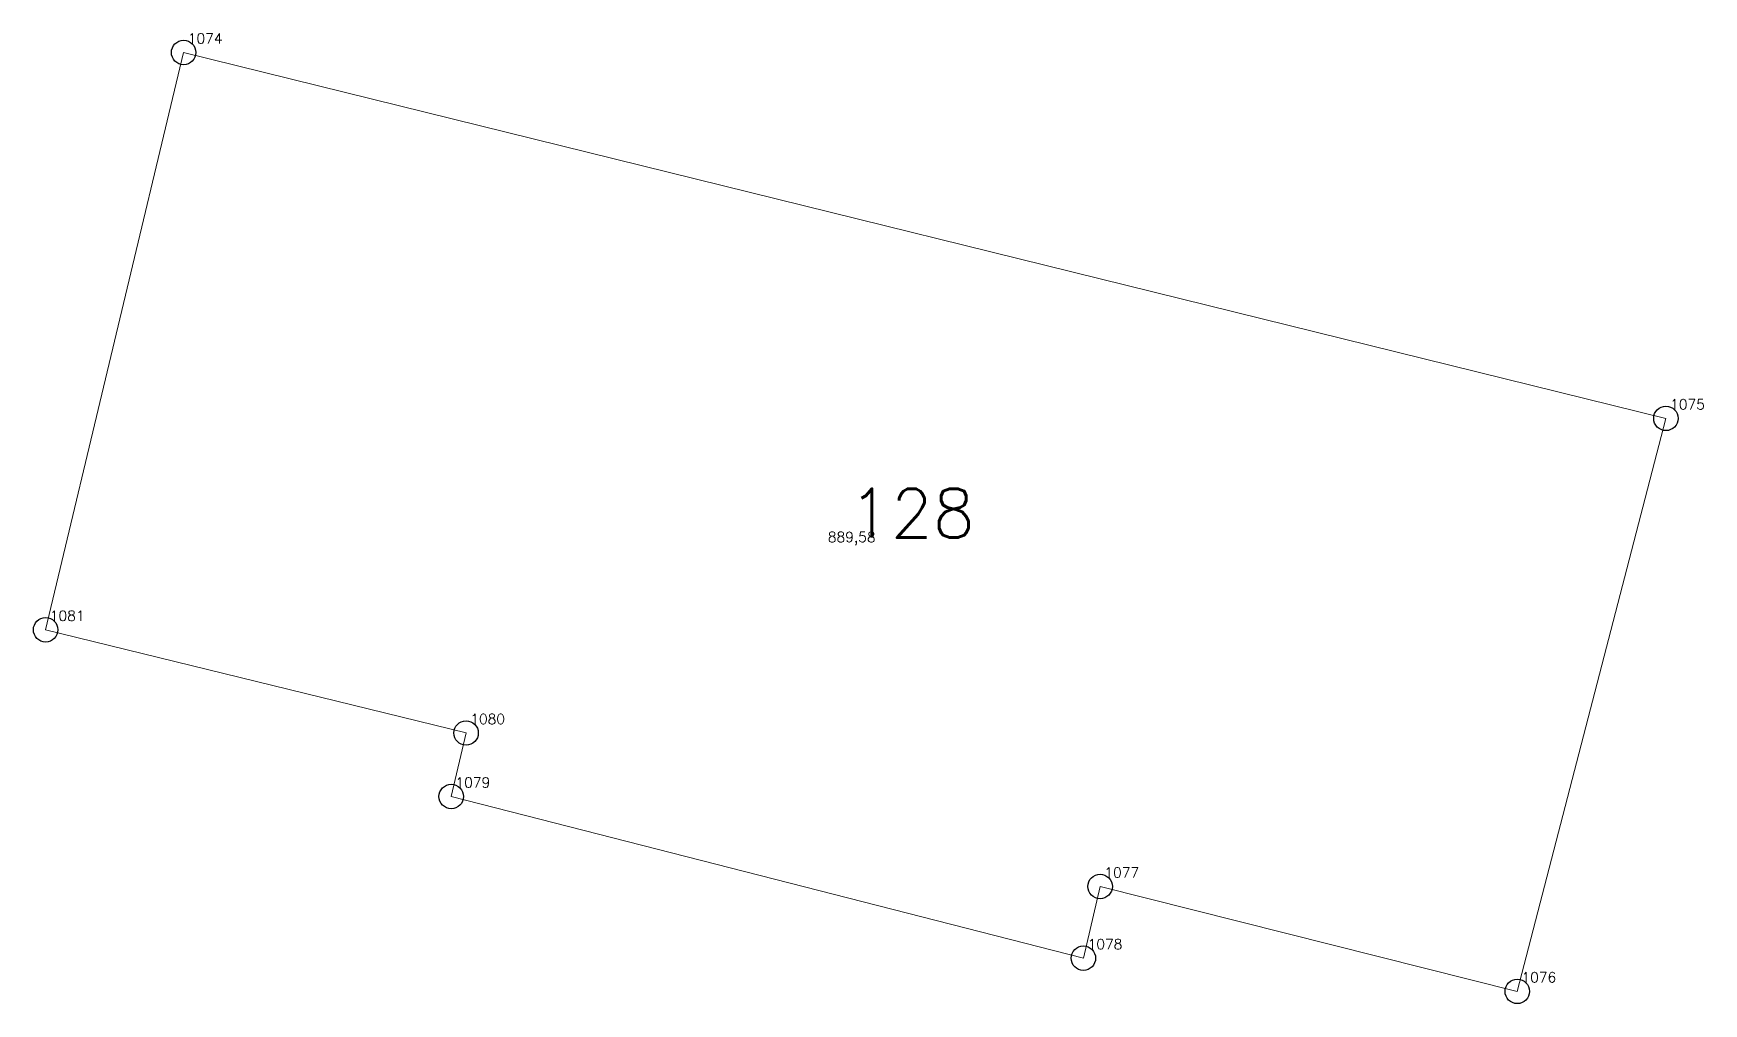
# Model space of a CAD drawing. Extents: x 1390459 to 1399082, y 355064 to 360767.
# Drawn here: x 1394751.8 to 1394803, y 360478.6 to 360508.4 of the extents above; entities that cross this region are included whole.
import ezdxf

# ---------------------------------------------------------------- set-up
doc = ezdxf.new("R2010")
doc.units = 0
doc.header["$PDMODE"] = 33
doc.header["$PDSIZE"] = 0.75
doc.layers.add('9 - ценная историческая застройка советский период', color=7, linetype='Continuous')
doc.layers.add('OKN_VALUED_LABELS', color=1, linetype='Continuous')
doc.styles.get("Standard").update_dxf_attribs({"font": 'simplex.shx'})

msp = doc.modelspace()

# ---------------------------------------------------------------- texts
at = {"layer": '9 - ценная историческая застройка советский период', "color": 7}
for s, p in [('1074', (1394756.522, 360508.055)), ('1075', (1394801.99, 360496.829)), ('889,58', (1394776.153, 360492.76)), ('1081', (1394752.29, 360490.345)), ('1080', (1394765.186, 360487.178)), ('1079', (1394764.73, 360485.23)), ('1077', (1394784.635, 360482.469)), ('1078', (1394784.121, 360480.27)), ('1076', (1394797.43, 360479.252))]:
    msp.add_text(s, height=0.3111, dxfattribs=at).set_placement(p)
at = {"layer": 'OKN_VALUED_LABELS'}
msp.add_text('128', height=1.5, dxfattribs=at).set_placement((1394776.801, 360492.898))

# ---------------------------------------------------------------- linework, layer by layer
at = {"layer": '9 - ценная историческая застройка советский период', "color": 7, "lineweight": 20}
msp.add_lwpolyline([(1394756.393, 360507.78), (1394801.86, 360496.555), (1394797.301, 360478.977), (1394784.506, 360482.195), (1394783.992, 360479.996), (1394764.601, 360484.955), (1394765.057, 360486.904), (1394752.161, 360490.07), (1394756.393, 360507.78)], close=True, dxfattribs=at)
at = {"layer": '9 - ценная историческая застройка советский период'}
for p in [(1394756.393, 360507.78), (1394801.86, 360496.555), (1394752.161, 360490.07), (1394765.057, 360486.904), (1394764.601, 360484.955), (1394784.506, 360482.195), (1394783.992, 360479.996), (1394797.301, 360478.977)]:
    msp.add_point(p, dxfattribs=at)

msp.set_redraw_order([(e.dxf.handle, doc.entitydb.next_handle()) for e in msp.query("TEXT MTEXT ATTDEF DIMENSION ARC_DIMENSION")])  # texts and dimensions are drawn at this point

doc.saveas('drawing.dxf')
